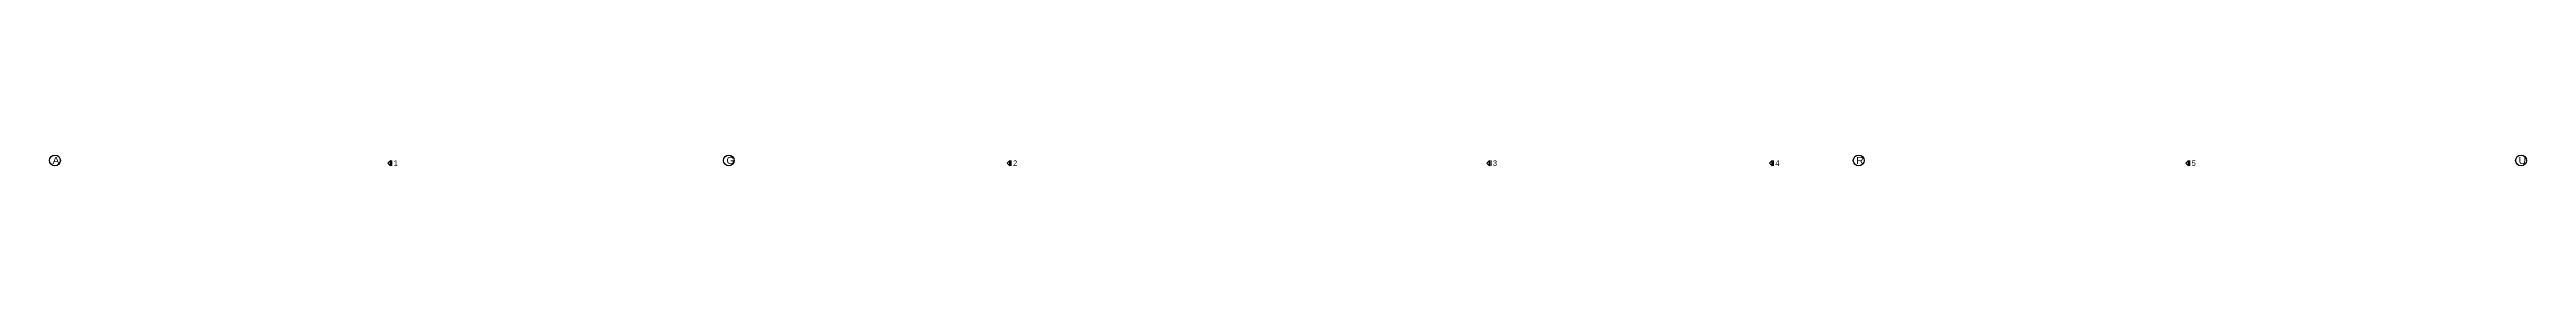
# Model space of a CAD drawing. Extents: x 0 to 98, y 3 to 248.
# Drawn here: x 0.93 to 35.26, y 135.22 to 135.37 of the extents above; entities that cross this region are included whole.
import ezdxf

# ---------------------------------------------------------------- set-up
doc = ezdxf.new("R2010")
doc.units = 0
for name, color, linetype in [('Axisline', 1, 'CONTINUOUS'), ('Axisline_Name', 2, 'CONTINUOUS'), ('SectionLine', 4, 'CONTINUOUS')]:
    doc.layers.add(name, color=color, linetype=linetype)
doc.styles.add('STRUDS_Arial', font='ARIAL.TTF', dxfattribs={"height": 0.04})

msp = doc.modelspace()

# ---------------------------------------------------------------- linework, layer by layer
at = {"layer": 'Axisline'}
for centre in [(1, 135.293), (10.34, 135.293), (26, 135.293), (35.18, 135.293)]:
    msp.add_circle(centre, 0.075, dxfattribs=at)
at = {"layer": 'SectionLine'}
for p, q in [((5.65, 135.293), (5.6125, 135.255)), ((5.65, 135.218), (5.65, 135.293)), ((5.67, 135.218), (5.67, 135.293)), ((14.235, 135.293), (14.1975, 135.255)), ((14.235, 135.218), (14.235, 135.293)), ((14.255, 135.218), (14.255, 135.293)), ((20.885, 135.293), (20.8475, 135.255)), ((20.885, 135.218), (20.885, 135.293)), ((20.905, 135.218), (20.905, 135.293)), ((24.8, 135.293), (24.7625, 135.255)), ((24.8, 135.218), (24.8, 135.293)), ((24.82, 135.218), (24.82, 135.293)), ((30.57, 135.293), (30.5325, 135.255)), ((30.57, 135.218), (30.57, 135.293)), ((30.59, 135.218), (30.59, 135.293)), ((5.65, 135.218), (5.6125, 135.255)), ((14.235, 135.218), (14.1975, 135.255)), ((20.885, 135.218), (20.8475, 135.255)), ((24.8, 135.218), (24.7625, 135.255)), ((30.57, 135.218), (30.5325, 135.255))]:
    msp.add_line(p, q, dxfattribs=at)

# ---------------------------------------------------------------- texts
at = {"layer": 'Axisline_Name', "style": 'STRUDS_Arial'}
for s, p in [('A', (0.967, 135.243)), ('G', (10.307, 135.243)), ('R', (25.967, 135.243)), ('U', (35.147, 135.243))]:
    msp.add_text(s, height=0.1, dxfattribs=at).set_placement(p)
at = {"layer": 'SectionLine', "style": 'STRUDS_Arial'}
for s, p in [('1', (5.694, 135.218)), ('2', (14.279, 135.218)), ('3', (20.929, 135.218)), ('4', (24.844, 135.218)), ('5', (30.614, 135.218))]:
    msp.add_text(s, height=0.075, dxfattribs=at).set_placement(p)

doc.saveas('drawing.dxf')
